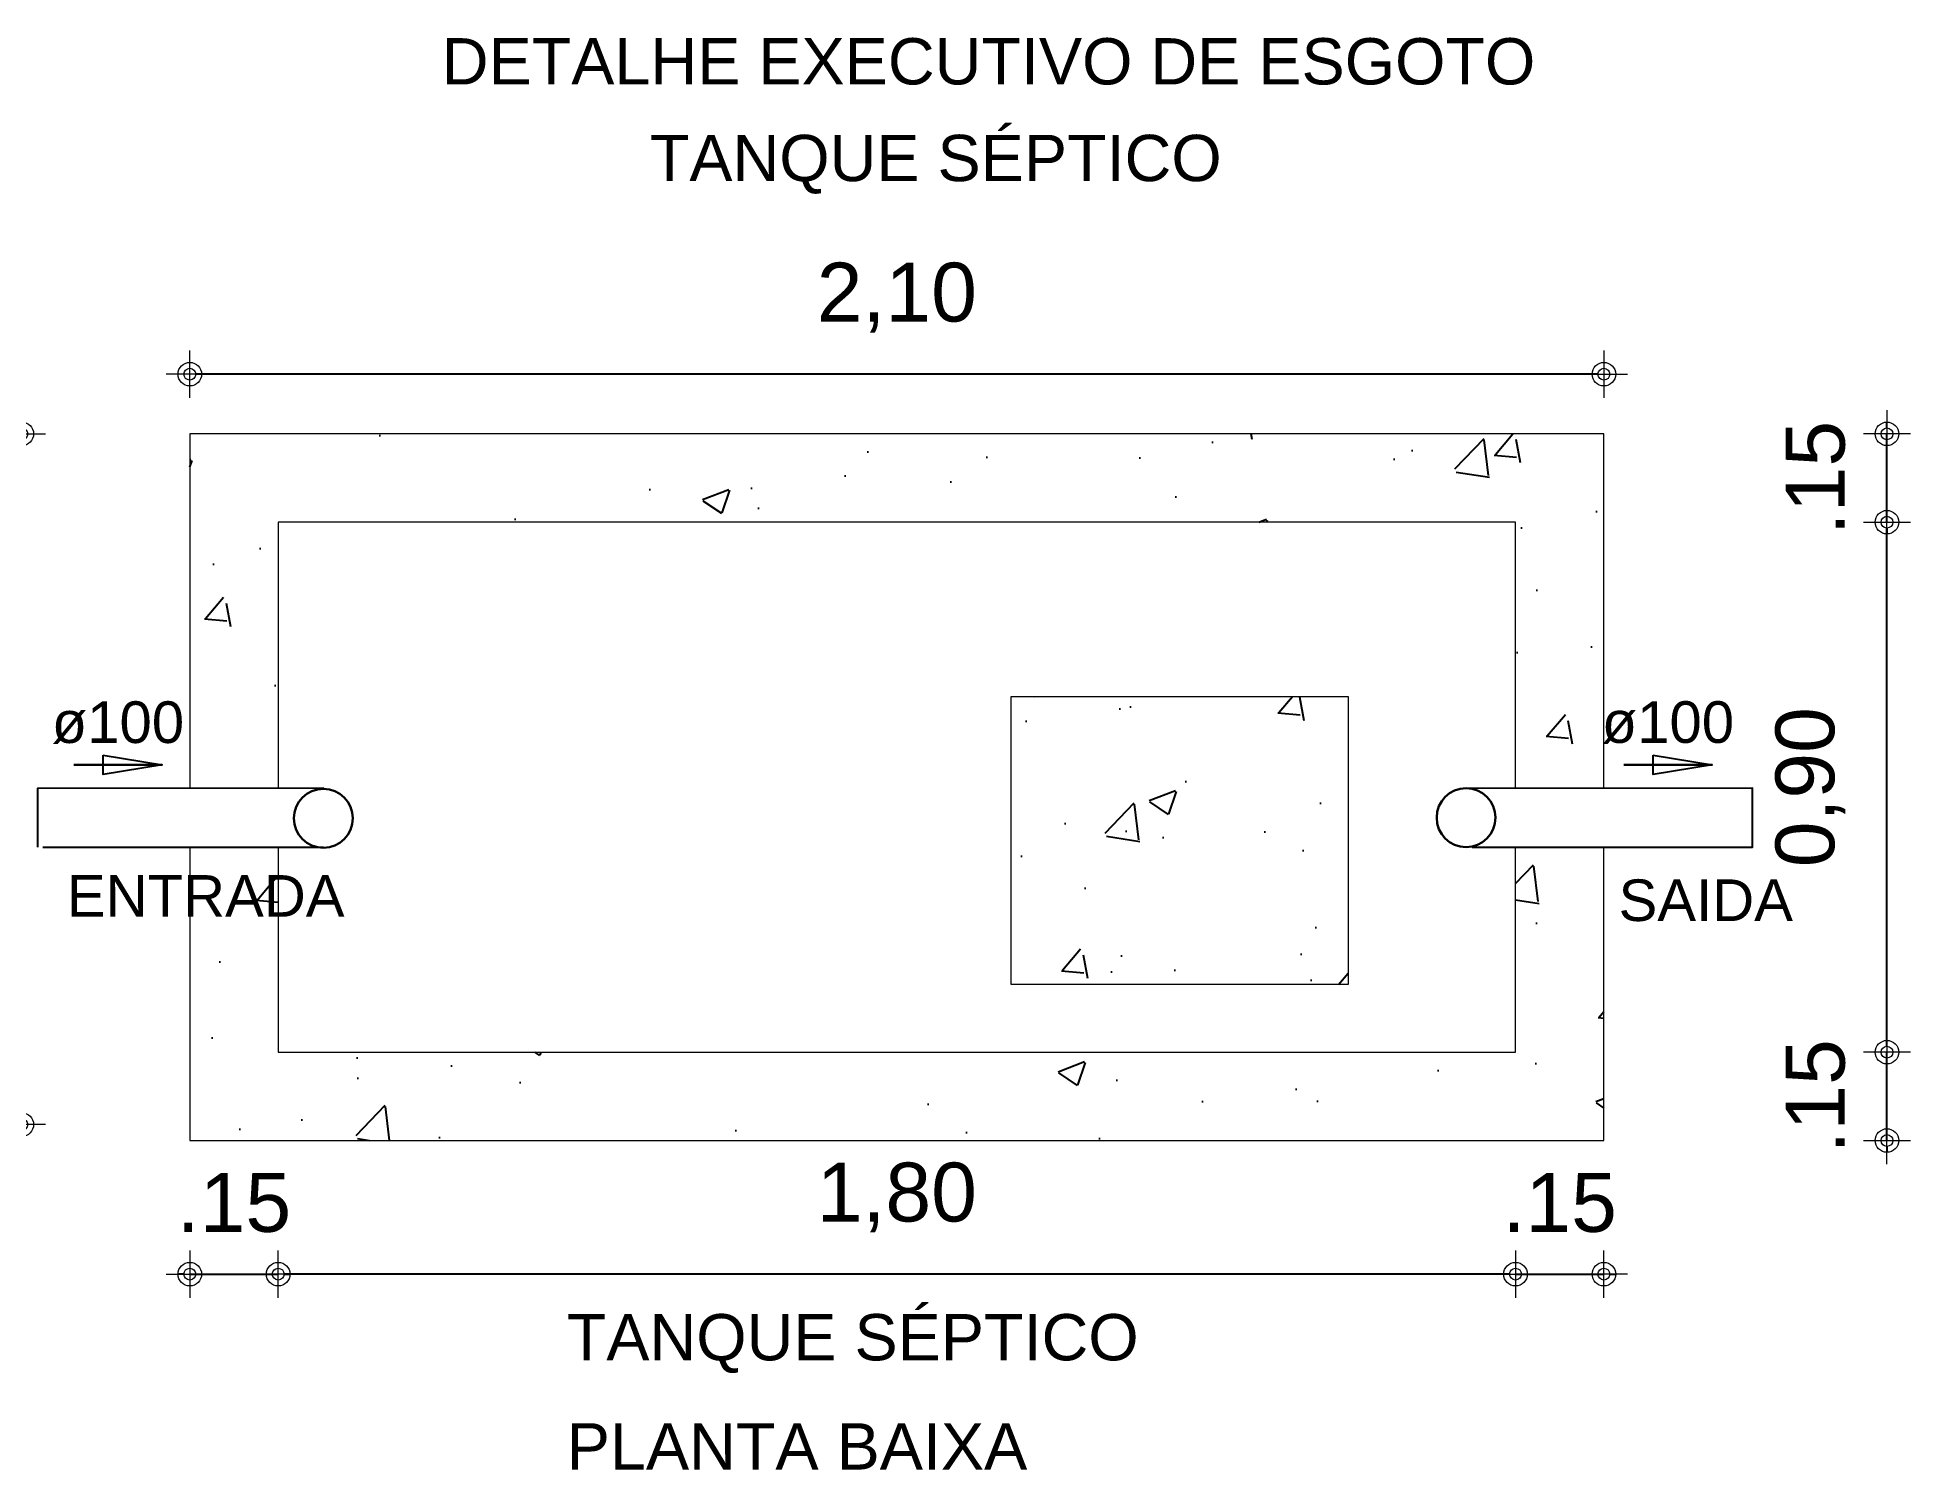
# Model space of a CAD drawing. Header units: millimetres. Extents: x -1292 to 2253, y 326 to 453.
# Drawn here: x 1937.708 to 1940.887, y 342.425 to 344.857 of the extents above; entities that cross this region are included whole.
import ezdxf

# ---------------------------------------------------------------- set-up
doc = ezdxf.new("R2010")
doc.units = ezdxf.units.MM
doc.header["$LTSCALE"] = 0.5
doc.linetypes.add('DOT2', pattern=[3.175, 0, -3.175])
for name, color, linetype in [('A-PEN-B', 5, 'Continuous'), ('A-PEN-M', 6, 'Continuous'), ('A-PEN-Y', 2, 'Continuous'), ('TUBOS_ESGOTO', 5, 'Continuous')]:
    doc.layers.add(name, color=color, linetype=linetype)
for name, color, linetype, lineweight in [('COTAS', 53, 'Continuous', 9), ('DI-Cortes', 1, 'Continuous', 30), ('DI-Detalhes', 1, 'Continuous', 30), ('DI-Eixos', 7, 'DOT2', 20), ('DI-Títulos', 3, 'Continuous', 30)]:
    doc.layers.add(name, color=color, linetype=linetype, lineweight=lineweight)
doc.styles.add('ARIAL', font='arial.ttf', dxfattribs={"height": 2})
doc.styles.add('CARIMBO_DADOS', font='arial.ttf', dxfattribs={"height": 0.1})
doc.dimstyles.new('COTAS_EXTERNAS', dxfattribs={"dimtxt": 0.1, "dimasz": 0.01, "dimexe": 0, "dimexo": 0, "dimgap": 0.07, "dimtad": 1, "dimzin": 5, "dimdsep": 46, "dimtxsty": 'CARIMBO_DADOS', "dimblk1": 'CIRCULOS', "dimblk2": 'CIRCULOS', "dimsah": 1, "dimcen": 0, "dimse1": 1, "dimse2": 1, "dimclrd": 8, "dimclre": 8, "dimclrt": 230, "dimadec": 0, "dimazin": 0, "dimtfac": 100, "dimtix": 1, "dimtmove": 2, "dimatfit": 3, "dimldrblk": 'CIRCULOS', "dimfxl": 1, "dimtolj": 1, "dimtzin": 5, "dimarcsym": 0})
doc.dimstyles.get("Standard").update_dxf_attribs({"dimtxt": 0.18, "dimasz": 0.18, "dimexe": 0.18, "dimexo": 0.0625, "dimgap": 0.09, "dimtad": 0, "dimtih": 1, "dimtoh": 1, "dimdec": 4, "dimzin": 0, "dimdsep": 46, "dimtxsty": 'Standard', "dimcen": 0.09, "dimadec": 0, "dimazin": 0, "dimtfac": 1, "dimtdec": 4, "dimtofl": 0, "dimtmove": 0, "dimatfit": 3, "dimfxl": 1, "dimtolj": 1, "dimtzin": 0, "dimarcsym": 0})

msp = doc.modelspace()

# ---------------------------------------------------------------- texts
at = {"layer": 'DI-Cortes', "color": 7, "linetype": 'Continuous', "char_height": 0.0706, "width": 0.33888, "attachment_point": 8, "rotation": 0.0008, "line_spacing_factor": 0.798, "style": 'ARIAL'}
for insert in [(1937.8447, 343.6574), (1940.4753, 343.6576)]:
    msp.add_mtext('ø100', dxfattribs=dict(at, insert=insert))
at = {"layer": 'DI-Cortes', "color": 7, "linetype": 'Continuous', "char_height": 0.0706, "width": 0.33888, "attachment_point": 8, "line_spacing_factor": 0.798, "style": 'ARIAL'}
for s, insert in [('ENTRADA', (1937.9937, 343.3643)), ('SAI{\\fArial|b0|i0|c238|p34;DA}', (1940.5396, 343.356))]:
    msp.add_mtext(s, dxfattribs=dict(at, insert=insert))
at = {"layer": 'DI-Títulos', "style": 'ARIAL'}
msp.add_text('DETALHE EXECUTIVO DE ESGOTO', height=0.078655, dxfattribs=at).set_placement((1938.3944, 344.7775))
at = {"layer": 'DI-Títulos', "char_height": 0.078655, "width": 1.835251, "attachment_point": 7, "line_spacing_factor": 0.798, "style": 'ARIAL'}
for s, insert in [('TANQUE SÉPTICO', (1938.7474, 344.5917)), ('TANQUE SÉPTICO', (1938.6065, 342.5893)), ('PLANTA BAIXA', (1938.6065, 342.4255))]:
    msp.add_mtext(s, dxfattribs=dict(at, insert=insert))

# ---------------------------------------------------------------- blocks, each defined once
blk = doc.blocks.new('CIRCULOS')
at = {"layer": 'COTAS'}
for p, q in [((0, 4), (0, -4)), ((-4, 0), (4, 0))]:
    blk.add_line(p, q, dxfattribs=at)
for radius in [2, 1]:
    blk.add_circle((0, 0), radius, dxfattribs=at)
blk = doc.blocks.new('*D89')
at = {"layer": 'A-PEN-B', "color": 8, "lineweight": -2}
for p, q in [((1937.9567, 342.7573), (1937.9467, 342.7573)), ((1937.9667, 342.7573), (1938.1167, 342.7573)), ((1938.1267, 342.7573), (1938.1367, 342.7573))]:
    blk.add_line(p, q, dxfattribs=at)
at = {"layer": 'Defpoints', "color": 0}
for p in [(1937.9667, 343.1482), (1938.1167, 343.1482), (1938.1167, 342.7573)]:
    blk.add_point(p, dxfattribs=at)
at = {"layer": 'A-PEN-B', "color": 8, "lineweight": -2, "xscale": 0.01, "yscale": 0.01, "zscale": 0.01}
blk.add_blockref('CIRCULOS', (1937.9667, 342.7573), dxfattribs=at)
at = {"layer": 'A-PEN-B', "color": 8, "lineweight": -2, "xscale": 0.01, "yscale": 0.01, "zscale": 0.01, "rotation": 180}
blk.add_blockref('CIRCULOS', (1938.1167, 342.7573), dxfattribs=at)
at = {"layer": 'A-PEN-B', "color": 230, "insert": (1938.0417, 342.8784), "char_height": 0.1, "attachment_point": 5, "style": 'CARIMBO_DADOS'}
blk.add_mtext('\\A1;.15', dxfattribs=at)
blk = doc.blocks.new('*D90')
at = {"layer": 'A-PEN-B', "color": 8, "lineweight": -2}
for p, q in [((1940.2067, 342.7573), (1940.1967, 342.7573)), ((1940.2167, 342.7573), (1940.3667, 342.7573)), ((1940.3767, 342.7573), (1940.3867, 342.7573))]:
    blk.add_line(p, q, dxfattribs=at)
at = {"layer": 'Defpoints', "color": 0}
for p in [(1940.3667, 343.1457), (1940.2167, 343.1342), (1940.3667, 342.7573)]:
    blk.add_point(p, dxfattribs=at)
at = {"layer": 'A-PEN-B', "color": 8, "lineweight": -2, "xscale": 0.01, "yscale": 0.01, "zscale": 0.01}
blk.add_blockref('CIRCULOS', (1940.2167, 342.7573), dxfattribs=at)
at = {"layer": 'A-PEN-B', "color": 8, "lineweight": -2, "xscale": 0.01, "yscale": 0.01, "zscale": 0.01, "rotation": 180}
blk.add_blockref('CIRCULOS', (1940.3667, 342.7573), dxfattribs=at)
at = {"layer": 'A-PEN-B', "color": 230, "insert": (1940.2917, 342.8784), "char_height": 0.1, "attachment_point": 5, "style": 'CARIMBO_DADOS'}
blk.add_mtext('\\A1;.15', dxfattribs=at)
blk = doc.blocks.new('*D75')
at = {"layer": 'A-PEN-B', "color": 8, "lineweight": -2}
for p, q in [((1940.8471, 343.1442), (1940.8471, 343.1542)), ((1940.8471, 342.9842), (1940.8471, 343.1342)), ((1940.8471, 342.9742), (1940.8471, 342.9642))]:
    blk.add_line(p, q, dxfattribs=at)
at = {"layer": 'Defpoints', "color": 0}
for p in [(1940.1074, 343.1342), (1940.8471, 343.1342), (1940.1074, 342.9842)]:
    blk.add_point(p, dxfattribs=at)
at = {"layer": 'A-PEN-B', "color": 8, "lineweight": -2, "xscale": 0.01, "yscale": 0.01, "zscale": 0.01}
for p, rotation in [((1940.8471, 343.1342), 270), ((1940.8471, 342.9842), 90)]:
    blk.add_blockref('CIRCULOS', p, dxfattribs=dict(at, rotation=rotation))
at = {"layer": 'A-PEN-B', "color": 230, "insert": (1940.7261, 343.0592), "char_height": 0.1, "attachment_point": 5, "rotation": 90, "style": 'CARIMBO_DADOS'}
blk.add_mtext('\\A1;.15', dxfattribs=at)
blk = doc.blocks.new('*D91')
at = {"layer": 'A-PEN-B', "color": 8, "lineweight": -2}
for p, q in [((1940.8471, 344.1942), (1940.8471, 344.2042)), ((1940.8471, 344.0342), (1940.8471, 344.1842)), ((1940.8471, 344.0242), (1940.8471, 344.0142))]:
    blk.add_line(p, q, dxfattribs=at)
at = {"layer": 'Defpoints', "color": 0}
for p in [(1940.1563, 344.1842), (1940.8471, 344.1842), (1940.2167, 344.0342)]:
    blk.add_point(p, dxfattribs=at)
at = {"layer": 'A-PEN-B', "color": 8, "lineweight": -2, "xscale": 0.01, "yscale": 0.01, "zscale": 0.01}
for p, rotation in [((1940.8471, 344.1842), 270), ((1940.8471, 344.0342), 90)]:
    blk.add_blockref('CIRCULOS', p, dxfattribs=dict(at, rotation=rotation))
at = {"layer": 'A-PEN-B', "color": 230, "insert": (1940.7261, 344.1092), "char_height": 0.1, "attachment_point": 5, "rotation": 90, "style": 'CARIMBO_DADOS'}
blk.add_mtext('\\A1;.15', dxfattribs=at)
blk = doc.blocks.new('*D93')
at = {"layer": 'A-PEN-Y', "color": 8, "lineweight": -2}
blk.add_line((1940.2067, 342.7573), (1938.1267, 342.7573), dxfattribs=at)
at = {"layer": 'Defpoints', "color": 0}
for p in [(1938.1167, 343.1342), (1940.2167, 343.1342), (1938.1167, 342.7573)]:
    blk.add_point(p, dxfattribs=at)
at = {"layer": 'A-PEN-Y', "color": 8, "lineweight": -2, "xscale": 0.01, "yscale": 0.01, "zscale": 0.01, "rotation": 180}
blk.add_blockref('CIRCULOS', (1938.1167, 342.7573), dxfattribs=at)
at = {"layer": 'A-PEN-Y', "color": 8, "lineweight": -2, "xscale": 0.01, "yscale": 0.01, "zscale": 0.01}
blk.add_blockref('CIRCULOS', (1940.2167, 342.7573), dxfattribs=at)
at = {"layer": 'A-PEN-Y', "color": 230, "insert": (1939.1667, 342.8874), "char_height": 0.1, "attachment_point": 5, "style": 'CARIMBO_DADOS'}
blk.add_mtext('\\A1;1,80', dxfattribs=at)
blk = doc.blocks.new('*D77')
at = {"layer": 'A-PEN-Y', "color": 8, "lineweight": -2}
blk.add_line((1940.3567, 344.2855), (1937.9767, 344.2855), dxfattribs=at)
at = {"layer": 'Defpoints', "color": 0}
for p in [(1937.9667, 344.2855), (1937.9667, 344.0342), (1940.3667, 344.0342)]:
    blk.add_point(p, dxfattribs=at)
at = {"layer": 'A-PEN-Y', "color": 8, "lineweight": -2, "xscale": 0.01, "yscale": 0.01, "zscale": 0.01, "rotation": 180}
blk.add_blockref('CIRCULOS', (1937.9667, 344.2855), dxfattribs=at)
at = {"layer": 'A-PEN-Y', "color": 8, "lineweight": -2, "xscale": 0.01, "yscale": 0.01, "zscale": 0.01}
blk.add_blockref('CIRCULOS', (1940.3667, 344.2855), dxfattribs=at)
at = {"layer": 'A-PEN-Y', "color": 230, "insert": (1939.1667, 344.4156), "char_height": 0.1, "attachment_point": 5, "style": 'CARIMBO_DADOS'}
blk.add_mtext('\\A1;2,10', dxfattribs=at)
blk = doc.blocks.new('*D76')
at = {"layer": 'A-PEN-B', "color": 8, "lineweight": -2}
blk.add_line((1940.8471, 343.1442), (1940.8471, 344.0242), dxfattribs=at)
at = {"layer": 'Defpoints', "color": 0}
for p in [(1940.2167, 344.0342), (1940.8471, 344.0342), (-1289.2824, 343.1342)]:
    blk.add_point(p, dxfattribs=at)
at = {"layer": 'A-PEN-B', "color": 8, "lineweight": -2, "xscale": 0.01, "yscale": 0.01, "zscale": 0.01}
for p, rotation in [((1940.8471, 344.0342), 90), ((1940.8471, 343.1342), 270)]:
    blk.add_blockref('CIRCULOS', p, dxfattribs=dict(at, rotation=rotation))
at = {"layer": 'A-PEN-B', "color": 230, "insert": (1940.7171, 343.5842), "char_height": 0.1, "attachment_point": 5, "rotation": 90, "style": 'CARIMBO_DADOS'}
blk.add_mtext('\\A1;0,90', dxfattribs=at)
blk = doc.blocks.new('*D78')
at = {"layer": 'A-PEN-B', "color": 8, "lineweight": -2}
for p, q in [((1937.6816, 344.1742), (1937.6816, 343.6563)), ((1937.6816, 343.0213), (1937.6816, 343.2663))]:
    blk.add_line(p, q, dxfattribs=at)
at = {"layer": 'Defpoints', "color": 0}
for p in [(1937.6816, 344.1842), (1937.9667, 344.1842), (-1292.3721, 343.0113)]:
    blk.add_point(p, dxfattribs=at)
at = {"layer": 'A-PEN-B', "color": 8, "lineweight": -2, "xscale": 0.01, "yscale": 0.01, "zscale": 0.01}
for p, rotation in [((1937.6816, 344.1842), 90), ((1937.6816, 343.0113), 270)]:
    blk.add_blockref('CIRCULOS', p, dxfattribs=dict(at, rotation=rotation))
at = {"layer": 'A-PEN-B', "color": 230, "insert": (1937.6274, 343.4613), "char_height": 0.1, "attachment_point": 5, "rotation": 90, "style": 'CARIMBO_DADOS'}
blk.add_mtext('\\A1;1,20', dxfattribs=at)

# ---------------------------------------------------------------- dimensions: what is measured, and where the dimension line sits
at = {"layer": 'A-PEN-B'}
for base, p1, p2, text, picture, middle in [((1937.6816, 344.1842), (-1292.3721, 343.0113), (1937.9667, 344.1842), '1,20', '*D78', (1937.6274, 343.4613)), ((1940.8471, 344.0342), (-1289.2824, 343.1342), (1940.2167, 344.0342), '0,90', '*D76', (1940.7171, 343.5842))]:
    dim = msp.add_linear_dim(base=base, p1=p1, p2=p2, angle=90, text=text, dimstyle='COTAS_EXTERNAS', override={"dimfxlon": 1}, dxfattribs=at)
    dim.commit()
    dim.dimension.update_dxf_attribs({"geometry": picture, "text_midpoint": middle, "dimtype": 160})
for base, p1, p2, picture, middle in [((1940.8471, 344.1842), (1940.2167, 344.0342), (1940.1563, 344.1842), '*D91', (1940.7261, 344.1092)), ((1940.8471, 343.1342), (1940.1074, 342.9842), (1940.1074, 343.1342), '*D75', (1940.7261, 343.0592))]:
    dim = msp.add_linear_dim(base=base, p1=p1, p2=p2, angle=90, dimstyle='COTAS_EXTERNAS', override={"dimfxlon": 1}, dxfattribs=at)
    dim.commit()
    dim.dimension.update_dxf_attribs({"geometry": picture, "text_midpoint": middle})
for base, p1, p2, picture, middle in [((1938.1167, 342.7573), (1937.9667, 343.1482), (1938.1167, 343.1482), '*D89', (1938.0417, 342.8784)), ((1940.3667, 342.7573), (1940.2167, 343.1342), (1940.3667, 343.1457), '*D90', (1940.2917, 342.8784))]:
    dim = msp.add_linear_dim(base=base, p1=p1, p2=p2, dimstyle='COTAS_EXTERNAS', override={"dimfxlon": 1}, dxfattribs=at)
    dim.commit()
    dim.dimension.update_dxf_attribs({"geometry": picture, "text_midpoint": middle})
at = {"layer": 'A-PEN-Y'}
for base, p1, p2, text, picture, middle in [((1937.9667, 344.2855), (1940.3667, 344.0342), (1937.9667, 344.0342), '2,10', '*D77', (1939.1667, 344.4156)), ((1938.1167, 342.7573), (1940.2167, 343.1342), (1938.1167, 343.1342), '1,80', '*D93', (1939.1667, 342.8874))]:
    dim = msp.add_linear_dim(base=base, p1=p1, p2=p2, text=text, dimstyle='COTAS_EXTERNAS', dxfattribs=at)
    dim.commit()
    dim.dimension.update_dxf_attribs({"geometry": picture, "text_midpoint": middle})

# ---------------------------------------------------------------- hatches: boundary and pattern name
at = {"layer": 'A-PEN-M'}
h = msp.add_hatch(dxfattribs=at)
h.set_pattern_fill('AR-CONC', color=256, scale=0.0025, style=0)
h.set_pattern_definition([(50, (397.76007, -676.00377), (0.45546167, -0.039847714), [0.047625, -0.523875]), (355, (397.76007, -676.00377), (-0.08810706, 0.47764161), [0.0381, -0.4191]), (100.451, (397.79803, -676.0071), (0.36735625, 0.43779172), [0.040475, -0.445225]), (46.1842, (397.7601, -675.87677), (0.6776976, -0.10510582), [0.0714375, -0.7858125]), (96.6356, (397.81655, -675.8855), (0.59351059, 0.6185639), [0.0607125, -0.6678375]), (351.184, (397.7601, -675.8768), (0.59351151, 0.6185628), [0.05715, -0.62865]), (21, (397.82357, -675.90852), (0.3790372, -0.2556638), [0.047625, -0.523875]), (326, (397.82357, -675.9085), (0.15450507, 0.46046992), [0.0381, -0.4191]), (71.4514, (397.85516, -675.92982), (0.53354123, 0.20480714), [0.040475, -0.445225]), (37.5, (397.76007, -676.00377), (0.007721508, 0.211387597), [0, -0.41402, 0, -0.42545, 0, -0.4206875]), (7.5, (397.76007, -676.00377), (0.167049156, 0.250451437), [0, -0.24257, 0, -0.404495, 0, -0.1603375]), (327.5, (397.61847, -676.00377), (0.338976488, -0.01432186), [0, -0.15875, 0, -0.4953, 0, -0.657225]), (317.5, (397.55497, -676.00377), (0.370322953, 0.063566228), [0, -0.206375, 0, -0.32893, 0, -0.466725])])
h.paths.add_polyline_path([(1940.2167, 344.0342), (1940.2167, 343.582), (1940.3667, 343.5822), (1940.3667, 344.1842), (1937.9667, 344.1842), (1937.9667, 343.5822), (1938.1167, 343.5824), (1938.1167, 344.0342)])
h.paths.add_polyline_path([(1938.1167, 343.4825), (1937.9667, 343.4825), (1937.9667, 342.9842), (1940.3667, 342.9842), (1940.3667, 343.4825), (1940.2167, 343.4825), (1940.2167, 343.1342), (1938.1167, 343.1342)])
h.paths.add_polyline_path([(1939.9325, 343.7384), (1939.3609, 343.7384), (1939.3609, 343.2489), (1939.9325, 343.2489)])
h.paths.add_polyline_path([(1937.7443, 343.4526), (1938.2431, 343.4526), (1938.2431, 343.3467), (1937.7443, 343.3467)], flags=9)

# ---------------------------------------------------------------- linework, layer by layer
at = {"layer": 'DI-Detalhes', "linetype": 'Continuous'}
for p, q in [((1937.7697, 343.6221), (1937.9197, 343.6221)), ((1940.4003, 343.6223), (1940.5503, 343.6223))]:
    msp.add_line(p, q, dxfattribs=at)
at = {"layer": 'DI-Detalhes', "color": 5, "linetype": 'Continuous'}
for centre in [(1938.1935, 343.5314), (1940.1329, 343.5325)]:
    msp.add_circle(centre, 0.05, dxfattribs=at)
at = {"layer": 'DI-Eixos', "color": 6, "linetype": 'Continuous'}
for points in [[(1940.3667, 343.5822), (1940.3667, 344.1842), (1937.9667, 344.1842), (1937.9667, 343.5822)], [(1940.2167, 343.582), (1940.2167, 344.0342), (1938.1167, 344.0342), (1938.1167, 343.5824)], [(1937.9667, 343.4825), (1937.9667, 342.9842), (1940.3667, 342.9842), (1940.3667, 343.4825)], [(1938.1167, 343.4825), (1938.1167, 343.1342), (1940.2167, 343.1342), (1940.2167, 343.4825)]]:
    msp.add_lwpolyline(points, dxfattribs=at)
msp.add_lwpolyline([(1939.3609, 343.7384), (1939.9325, 343.7384), (1939.9325, 343.2489), (1939.3609, 343.2489)], close=True, dxfattribs=at)
at = {"layer": 'TUBOS_ESGOTO', "linetype": 'Continuous'}
for points in [[(1938.1934, 343.5814), (1938.1934, 343.5825), (1937.7082, 343.5819), (1937.7082, 343.4825)], [(1940.1432, 343.4825), (1940.6192, 343.4825), (1940.6191, 343.5825), (1940.1339, 343.5819)], [(1937.7175, 343.4825), (1938.1935, 343.4825)]]:
    msp.add_lwpolyline(points, dxfattribs=at)

msp.set_redraw_order([(e.dxf.handle, doc.entitydb.next_handle()) for e in msp.query("TEXT MTEXT ATTDEF DIMENSION ARC_DIMENSION")])  # texts and dimensions are drawn at this point

# ---------------------------------------------------------------- leaders
at = {"layer": 'DI-Cortes', "color": 7, "linetype": 'Continuous'}
for points in [[(1937.9197, 343.6221), (1937.7697, 343.6221)], [(1940.5503, 343.6223), (1940.4003, 343.6223)]]:
    msp.add_leader(points, dimstyle='Standard', override={"dimasz": 0.1, "dimldrblk": 'CLOSED'}, dxfattribs=at)

doc.saveas('drawing.dxf')
